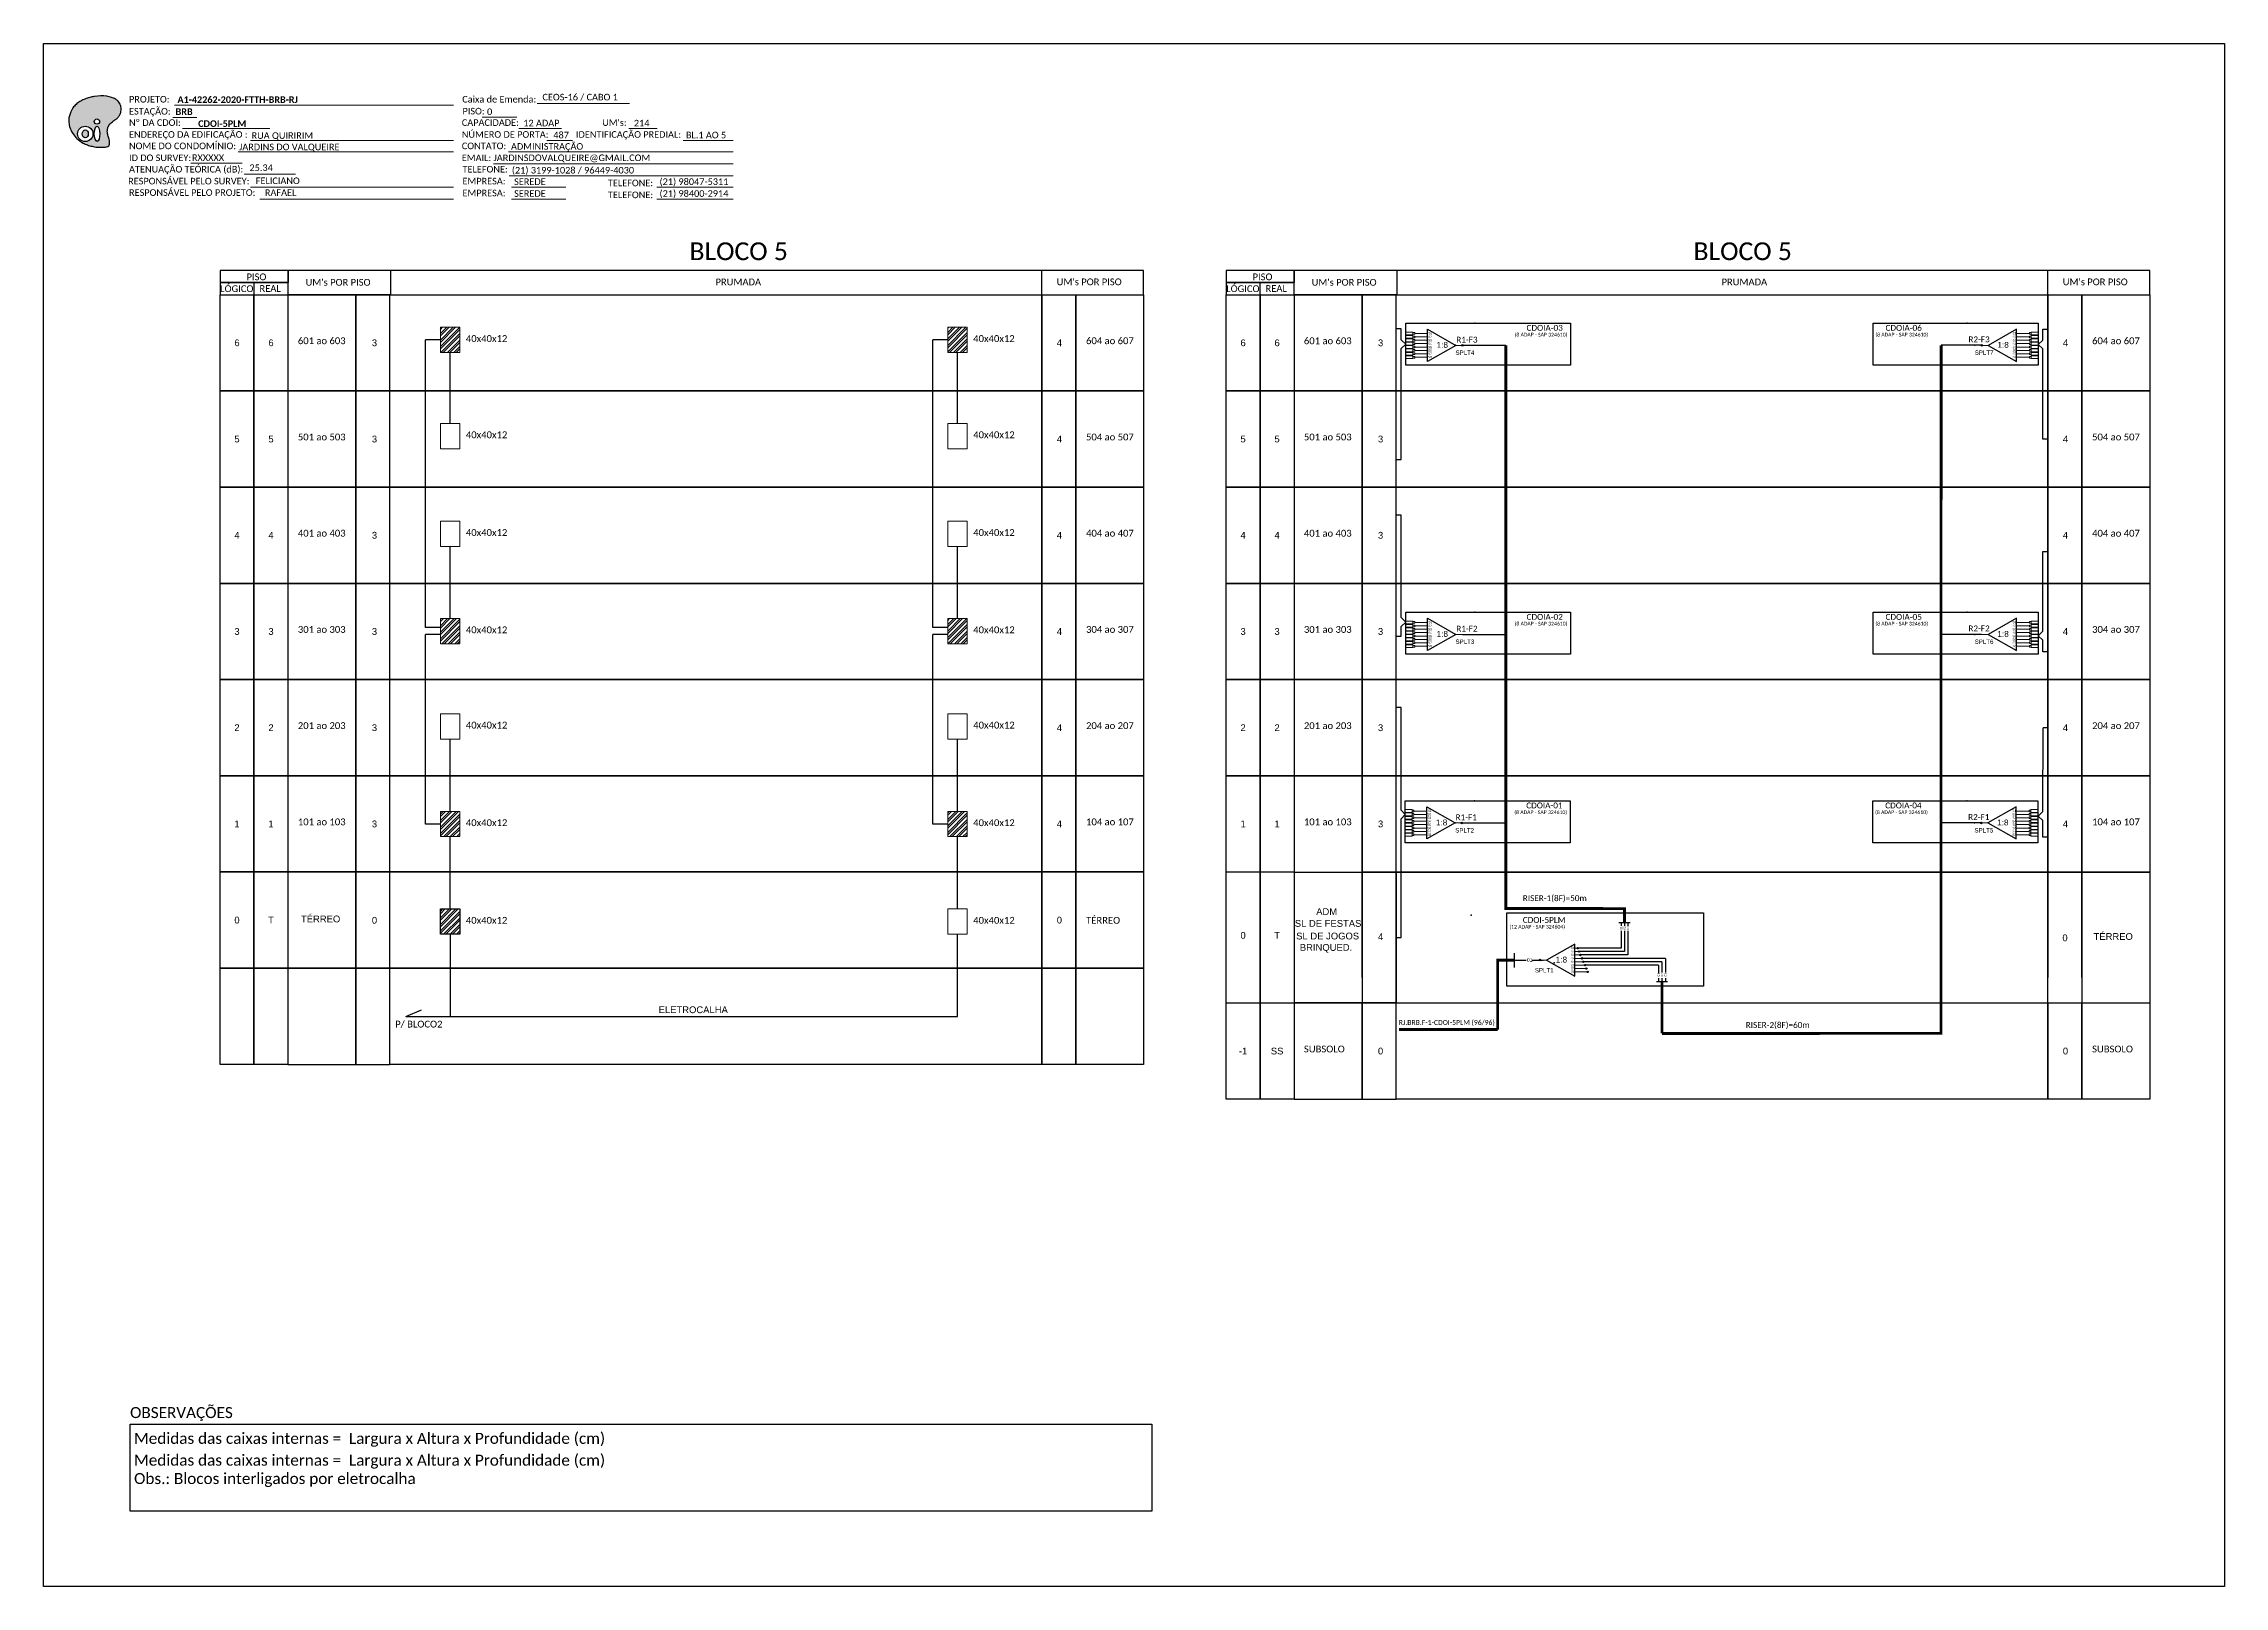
# Model space of a CAD drawing. Header units: inches. Extents: x 1064 to 5530, y 550 to 970.
# Drawn here: x 4936 to 5530, y 550 to 970 of the extents above; entities that cross this region are included whole.
import ezdxf
from ezdxf.enums import TextEntityAlignment as Align

# ---------------------------------------------------------------- set-up
doc = ezdxf.new("R2010")
doc.units = ezdxf.units.IN
doc.header["$MEASUREMENT"] = 0
doc.styles.add('ARIAL', font='arial.ttf')
doc.styles.add('WMF-Calibri0', font='calibri.ttf')
doc.styles.add('WMF-Calibri1', font='calibrib.ttf')
pattern_1 = [(45, (4273.5236, 535.308), (-0.8838835, 0.8838835), []), (45, (4273.5236, 535.933), (-0.8838835, 0.8838835), [])]

msp = doc.modelspace()

# ---------------------------------------------------------------- texts
at = {"color": 7}
for s, height, style, p in [('CEOS-16 / CABO 1', 1.7927, 'WMF-Calibri0', (5072.24, 954.9)), ('BRB', 1.793, 'WMF-Calibri1', (4972.31, 950.94)), ('A1-42262-2020-FTTH-BRB-RJ', 1.7927, 'WMF-Calibri1', (4972.83, 954.22)), ('0', 1.79, 'WMF-Calibri0', (5057.15, 950.93)), ('RUA QUIRIRIM', 1.7927, 'WMF-Calibri0', (4993.01, 944.44)), ('12 ADAP', 1.793, 'WMF-Calibri0', (5067.02, 947.84)), ('487', 1.793, 'WMF-Calibri0', (5075.21, 944.58)), ('214', 1.793, 'WMF-Calibri0', (5097.14, 947.82)), ('BL.1 AO 5', 1.793, 'WMF-Calibri0', (5111.31, 944.58)), ('RXXXXX', 1.793, 'WMF-Calibri0', (4976.76, 938.42)), ('JARDINS DO VALQUEIRE', 1.7927, 'WMF-Calibri0', (4989.6, 941.33)), ('ADMINISTRAÇÃO', 1.7927, 'WMF-Calibri0', (5063.67, 941.47)), ('25.34', 1.793, 'WMF-Calibri0', (4992.43, 935.68)), ('FELICIANO', 1.793, 'WMF-Calibri0', (4994.15, 932.12)), ('(21) 3199-1028 / 96449-4030', 1.7927, 'WMF-Calibri0', (5063.91, 935)), ('SEREDE', 1.793, 'WMF-Calibri0', (5064.52, 931.88)), ('(21) 98047-5311', 1.7927, 'WMF-Calibri0', (5104.13, 931.88)), ('RAFAEL', 1.793, 'WMF-Calibri0', (4996.64, 928.89)), ('SEREDE', 1.793, 'WMF-Calibri0', (5064.52, 928.65)), ('(21) 98400-2914', 1.7927, 'WMF-Calibri0', (5104.13, 928.65))]:
    msp.add_text(s, height=height, dxfattribs=dict(at, style=style)).set_placement(p)
at = {"color": 7, "lineweight": 0, "style": 'WMF-Calibri0'}
for s, height, p in [('PROJETO:', 1.793, (4959.63, 954.32)), ('ESTAÇÃO:', 1.793, (4959.63, 951.04)), ('Caixa de Emenda:', 1.7927, (5050.39, 954.32)), ('PISO:', 1.793, (5050.46, 951.08)), ('Nº DA CDOI:', 1.7927, (4959.63, 947.97)), ('ENDEREÇO DA EDIFICAÇÃO :', 1.7927, (4959.63, 944.73)), ('CAPACIDADE:', 1.7927, (5050.28, 947.97)), ('NÚMERO DE PORTA:', 1.7927, (5050.28, 944.73)), ('IDENTIFICAÇÃO PREDIAL:', 1.7927, (5081.36, 944.73)), ("UM's:", 1.793, (5088.52, 947.97)), ('NOME DO CONDOMÍNIO:', 1.7927, (4959.63, 941.62)), ('ID DO SURVEY:', 1.7927, (4959.63, 938.38)), ('CONTATO:', 1.793, (5050.28, 941.62)), ('EMAIL: JARDINSDOVALQUEIRE@GMAIL.COM', 1.7927, (5050.28, 938.38)), ('RESPONSÁVEL PELO SURVEY:', 1.7927, (4959.39, 932.03)), ('ATENUAÇÃO TEÓRICA (dB):', 1.7927, (4959.63, 935.27)), ('TELEFONE:', 1.793, (5050.46, 935.27)), ('EMPRESA:', 1.793, (5050.46, 932.03)), ('TELEFONE:', 1.793, (5090.06, 931.53)), ('RESPONSÁVEL PELO PROJETO:', 1.7927, (4959.63, 928.92)), ('EMPRESA:', 1.793, (5050.46, 928.8)), ('TELEFONE:', 1.793, (5090.06, 928.29))]:
    msp.add_text(s, height=height, dxfattribs=at).set_placement(p)
at = {"color": 7, "style": 'WMF-Calibri1'}
msp.add_text('CDOI-5PLM  ', height=1.7927, dxfattribs=at).set_placement((4985.65, 947.68), align=Align.CENTER)
for s, height, style, p in [('BLOCO 5', 4.839, 'WMF-Calibri0', (5112.28, 911.41)), ('BLOCO 5', 4.839, 'WMF-Calibri0', (5385.75, 911.41)), ('40x40x12', 1.854, 'WMF-Calibri0', (5051.38, 889.13)), ('40x40x12', 1.854, 'WMF-Calibri0', (5189.58, 889.13)), ('601 ao 603', 1.854, 'WMF-Calibri0', (5005.62, 888.54)), ('604 ao 607', 1.854, 'WMF-Calibri0', (5220.31, 888.54)), ('601 ao 603', 1.854, 'WMF-Calibri0', (5279.65, 888.53)), ('604 ao 607', 1.854, 'WMF-Calibri0', (5494.34, 888.53)), ('501 ao 503', 1.854, 'WMF-Calibri0', (5005.62, 862.34)), ('40x40x12', 1.854, 'WMF-Calibri0', (5051.38, 862.94)), ('40x40x12', 1.854, 'WMF-Calibri0', (5189.58, 862.94)), ('504 ao 507', 1.854, 'WMF-Calibri0', (5220.31, 862.34)), ('501 ao 503', 1.854, 'WMF-Calibri0', (5279.65, 862.34)), ('504 ao 507', 1.854, 'WMF-Calibri0', (5494.34, 862.34)), ('401 ao 403', 1.854, 'WMF-Calibri0', (5005.62, 836.15)), ('40x40x12', 1.854, 'WMF-Calibri0', (5051.38, 836.33)), ('40x40x12', 1.854, 'WMF-Calibri0', (5189.58, 836.33)), ('404 ao 407', 1.854, 'WMF-Calibri0', (5220.31, 836.15)), ('401 ao 403', 1.854, 'WMF-Calibri0', (5279.65, 836.14)), ('404 ao 407', 1.854, 'WMF-Calibri0', (5494.34, 836.14)), ('301 ao 303', 1.854, 'WMF-Calibri0', (5005.62, 809.95)), ('40x40x12', 1.854, 'WMF-Calibri0', (5051.38, 809.84)), ('40x40x12', 1.854, 'WMF-Calibri0', (5189.58, 809.84)), ('304 ao 307', 1.854, 'WMF-Calibri0', (5220.31, 809.95)), ('301 ao 303', 1.854, 'WMF-Calibri0', (5279.65, 809.95)), ('304 ao 307', 1.854, 'WMF-Calibri0', (5494.34, 809.95)), ('201 ao 203', 1.854, 'WMF-Calibri0', (5005.62, 783.76)), ('40x40x12', 1.854, 'WMF-Calibri0', (5051.38, 783.9)), ('40x40x12', 1.854, 'WMF-Calibri0', (5189.58, 783.9)), ('204 ao 207', 1.854, 'WMF-Calibri0', (5220.31, 783.76)), ('201 ao 203', 1.854, 'WMF-Calibri0', (5279.65, 783.75)), ('204 ao 207', 1.854, 'WMF-Calibri0', (5494.34, 783.75)), ('101 ao 103', 1.854, 'WMF-Calibri0', (5005.62, 757.56)), ('40x40x12', 1.854, 'WMF-Calibri0', (5051.38, 757.33)), ('40x40x12', 1.854, 'WMF-Calibri0', (5189.58, 757.33)), ('104 ao 107', 1.854, 'WMF-Calibri0', (5220.31, 757.56)), ('101 ao 103', 1.854, 'WMF-Calibri0', (5279.65, 757.56)), ('104 ao 107', 1.854, 'WMF-Calibri0', (5494.34, 757.56)), ('40x40x12', 1.854, 'WMF-Calibri0', (5051.38, 730.76)), ('40x40x12', 1.854, 'WMF-Calibri0', (5189.58, 730.76)), ('TÉRREO', 1.854, 'WMF-Calibri0', (5220.31, 730.76)), ('SL DE FESTAS', 1.84, 'ARIAL', (5277.16, 729.92)), ('SL DE JOGOS', 1.84, 'ARIAL', (5277.55, 726.48)), ('BRINQUED.', 1.84, 'ARIAL', (5278.53, 723.38)), ('SUBSOLO', 1.854, 'WMF-Calibri0', (5279.65, 695.72)), ('SUBSOLO', 1.854, 'WMF-Calibri0', (5494.34, 695.72)), ('OBSERVAÇÕES', 3, 'WMF-Calibri0', (4959.91, 596.17))]:
    msp.add_text(s, height=height, dxfattribs=dict(style=style)).set_placement(p)
at = {"color": 5, "style": 'WMF-Calibri0'}
for s, p in [('R1-F3', (5321.16, 888.96)), ('R1-F2', (5321.16, 810.28)), ('R1-F1', (5320.96, 758.94)), ('RISER-1(8F)=50m', (5339.28, 736.91))]:
    msp.add_text(s, height=1.6, dxfattribs=at).set_placement(p)
at = {"color": 6, "style": 'WMF-Calibri0'}
for s, p in [('R2-F3', (5460.65, 889.04)), ('R2-F2', (5460.65, 810.35)), ('R2-F1', (5460.57, 759.01)), ('RISER-2(8F)=60m', (5399.99, 702.39))]:
    msp.add_text(s, height=1.6, dxfattribs=at).set_placement(p)
at = {"style": 'ARIAL'}
for s, p in [('01', (5366.06, 729.59)), ('02', (5367, 729.59)), ('03', (5367.93, 729.59)), ('01', (5376.25, 716.87)), ('02', (5377.19, 716.87)), ('03', (5378.11, 716.87))]:
    msp.add_text(s, height=0.6, rotation=90, dxfattribs=at).set_placement(p, align=Align.MIDDLE_CENTER)
msp.add_text('01', height=1, dxfattribs=at).set_placement((5341.15, 720.87), align=Align.MIDDLE_CENTER)
at = {"color": 1}
for s, height, style, p in [('1:8', 1.6, 'ARIAL', (5348.23, 720.19)), ('S1', 0.6, 'ARIAL', (5352.37, 723.88)), ('S2', 0.6, 'ARIAL', (5352.37, 722.93)), ('S3', 0.6, 'ARIAL', (5352.37, 721.96)), ('S4', 0.6, 'ARIAL', (5352.37, 721.02)), ('S5', 0.6, 'ARIAL', (5352.37, 720.05)), ('S6', 0.6, 'ARIAL', (5352.37, 719.15)), ('S7', 0.6, 'ARIAL', (5352.37, 718.28)), ('S8', 0.6, 'ARIAL', (5352.37, 717.38)), ('RJ.BRB.F-1-CDOI-5PLM (96/96)', 1.344, 'WMF-Calibri0', (5305.47, 703.2))]:
    msp.add_text(s, height=height, dxfattribs=dict(at, style=style)).set_placement(p)
at = {"color": 3, "style": 'WMF-Calibri0'}
msp.add_text('P/ BLOCO2', height=1.854, dxfattribs=at).set_placement((5032.12, 702.5))
at = {"char_height": 3, "width": 277.1819, "attachment_point": 1, "style": 'WMF-Calibri0'}
for s, insert in [('Medidas das caixas internas =  Largura x Altura x Profundidade (cm)', (4961, 592.15)), ('Medidas das caixas internas =  Largura x Altura x Profundidade (cm)\\PObs.: Blocos interligados por eletrocalha', (4961, 586.21))]:
    msp.add_mtext(s, dxfattribs=dict(at, insert=insert))
at = {"style": 'ARIAL', "flags": 12}
for tag, p in [('6', (4989.04, 888.91)), ('6', (4998.3, 888.91)), ('3', (5026.49, 888.91)), ('4', (5213.06, 888.91)), ('6', (5263.08, 888.9)), ('6', (5272.34, 888.9)), ('3', (5300.53, 888.9)), ('4', (5487.1, 888.9)), ('5', (4989.04, 862.71)), ('5', (4998.3, 862.71)), ('3', (5026.49, 862.71)), ('4', (5213.06, 862.71)), ('5', (5263.08, 862.71)), ('5', (5272.34, 862.71)), ('3', (5300.53, 862.71)), ('4', (5487.1, 862.71)), ('4', (4989.04, 836.52)), ('4', (4998.3, 836.52)), ('3', (5026.49, 836.52)), ('4', (5213.05, 836.52)), ('4', (5263.08, 836.51)), ('4', (5272.34, 836.51)), ('3', (5300.53, 836.51)), ('4', (5487.08, 836.51)), ('3', (4989.04, 810.32)), ('3', (4998.3, 810.32)), ('3', (5026.49, 810.32)), ('4', (5213.05, 810.32)), ('3', (5263.08, 810.32)), ('3', (5272.34, 810.32)), ('3', (5300.53, 810.32)), ('4', (5487.08, 810.32)), ('2', (4989.04, 784.13)), ('2', (4998.3, 784.13)), ('3', (5026.49, 784.13)), ('4', (5213.05, 784.13)), ('2', (5263.08, 784.12)), ('2', (5272.34, 784.12)), ('3', (5300.53, 784.12)), ('4', (5487.08, 784.12)), ('1', (4989.04, 757.93)), ('1', (4998.3, 757.93)), ('3', (5026.49, 757.93)), ('4', (5213.05, 757.93)), ('1', (5263.08, 757.93)), ('1', (5272.34, 757.93)), ('3', (5300.53, 757.93)), ('4', (5487.08, 757.93)), ('0', (4989.04, 731.74)), ('T', (4998.3, 731.74)), ('TÉRREO', (5011.82, 732.06)), ('0', (5026.49, 731.7)), ('0', (5213.05, 731.74)), ('ADM', (5285.85, 734.05)), ('0', (5263.08, 727.59)), ('T', (5272.34, 727.59)), ('4', (5300.53, 727.22)), ('0', (5486.96, 726.91)), ('TÉRREO', (5500.08, 727.28)), ('ELETROCALHA', (5113.31, 707.33)), ('-1', (5263.08, 696.09)), ('SS', (5272.34, 696.09)), ('0', (5300.53, 696.09)), ('0', (5487.08, 696.09))]:
    msp.add_attdef(tag, text='XX', height=1.84, dxfattribs=at).set_placement(p, align=Align.MIDDLE_CENTER)

# ---------------------------------------------------------------- blocks, each defined once
blk = doc.blocks.new('SPLT_1-8_SC-APC')
at = {"color": 1}
blk.add_lwpolyline([(-7.37, -2.1), (-17.04, -7.55), (-7.37, -13), (-7.37, -2.1)], dxfattribs=at)
at = {"color": 3, "lineweight": 0}
for points in [[(-2.99, -3.51), (-7.37, -3.51)], [(-7.37, -4.66), (-2.99, -4.66)], [(-7.37, -5.82), (-2.99, -5.82)], [(-7.37, -6.97), (-2.99, -6.97)], [(-2.41, -3.02), (-2.41, -4)], [(-2.41, -3.02), (0, -3.02)], [(-2.41, -4), (0, -4)], [(-2.41, -4.17), (-2.41, -5.16)], [(-2.41, -4.17), (0, -4.17)], [(-2.41, -5.16), (0, -5.16)], [(-2.41, -5.32), (-2.41, -6.31)], [(-2.41, -5.32), (0, -5.32)], [(-2.41, -6.31), (0, -6.31)], [(-2.41, -6.48), (-2.41, -7.46)], [(-2.41, -6.48), (0, -6.48)], [(-7.37, -8.12), (-2.99, -8.12)], [(-7.37, -9.28), (-2.99, -9.28)], [(-7.37, -10.43), (-2.99, -10.43)], [(-7.37, -11.58), (-2.99, -11.58)], [(-2.41, -7.46), (0, -7.46)], [(-2.41, -7.63), (-2.41, -8.62)], [(-2.41, -7.63), (0, -7.63)], [(-2.41, -8.62), (0, -8.62)], [(-2.41, -8.78), (-2.41, -9.77)], [(-2.41, -8.78), (0, -8.78)], [(-2.41, -9.77), (0, -9.77)], [(-2.41, -9.94), (-2.41, -10.92)], [(-2.41, -9.94), (0, -9.94)], [(-2.41, -10.92), (0, -10.92)], [(-2.41, -11.09), (-2.41, -12.08)], [(-2.41, -11.09), (0, -11.09)], [(-2.41, -12.08), (0, -12.08)]]:
    blk.add_lwpolyline(points, dxfattribs=at)
for points in [[(-2.99, -3.22), (-2.41, -3.22), (-2.41, -3.8), (-2.99, -3.8)], [(-2.99, -4.38), (-2.41, -4.38), (-2.41, -4.95), (-2.99, -4.95)], [(-2.99, -5.53), (-2.41, -5.53), (-2.41, -6.1), (-2.99, -6.1)], [(-2.99, -6.68), (-2.41, -6.68), (-2.41, -7.26), (-2.99, -7.26)], [(-2.99, -7.84), (-2.41, -7.84), (-2.41, -8.41), (-2.99, -8.41)], [(-2.99, -8.99), (-2.41, -8.99), (-2.41, -9.56), (-2.99, -9.56)], [(-2.99, -10.14), (-2.41, -10.14), (-2.41, -10.72), (-2.99, -10.72)], [(-2.99, -11.3), (-2.41, -11.3), (-2.41, -11.87), (-2.99, -11.87)]]:
    blk.add_lwpolyline(points, close=True, dxfattribs=at)
at = {"color": 1, "lineweight": 0}
blk.add_lwpolyline([(-17.04, -7.55), (-19.26, -7.55)], dxfattribs=at)
at = {"color": 1, "style": 'ARIAL'}
for s, height, p in [('1:8', 2, (-13.91, -8.4)), ('S1', 0.75, (-8.74, -3.78)), ('S2', 0.75, (-8.74, -4.97)), ('S3', 0.75, (-8.74, -6.18)), ('S4', 0.75, (-8.74, -7.36)), ('S5', 0.75, (-8.74, -8.57)), ('S6', 0.75, (-8.74, -9.69)), ('S7', 0.75, (-8.74, -10.78)), ('S8', 0.75, (-8.74, -11.9))]:
    blk.add_text(s, height=height, dxfattribs=at).set_placement(p)
blk = doc.blocks.new('SPLITTER_')
blk.add_point((0, 0))
at = {"style": 'ARIAL', "flags": 4}
blk.add_attdef('SPLT', (0, -3.26), '', height=1.5, dxfattribs=at)
blk = doc.blocks.new('A$C415C251F')
at = {"color": 3}
blk.add_point((0, 0), dxfattribs=at)
blk = doc.blocks.new('LEG_CDOIA8_C-SPLT_DIR')
at = {"color": 3}
blk.add_blockref('A$C415C251F', (0, 0), dxfattribs=at)
at = {"color": 1, "style": 'WMF-Calibri0', "flags": 4}
blk.add_attdef('CDO', (-26.84, -2.61), '', height=2, dxfattribs=at)
blk.add_attdef('MODELO', text='', height=1.5, dxfattribs=at).set_placement((-22.23, -4.54), align=Align.CENTER)
at = {"style": 'ARIAL', "flags": 4}
blk.add_attdef('SPLITAGEM', text='', height=1.5, dxfattribs=at).set_placement((-18.36, -12.59), align=Align.CENTER)
blk = doc.blocks.new('SPLT_1-8_SC-APC_ESQ')
at = {"color": 3, "lineweight": 0}
for points in [[(2.41, -3.02), (0, -3.02)], [(2.41, -4), (0, -4)], [(2.41, -4.17), (0, -4.17)], [(2.41, -5.16), (0, -5.16)], [(2.41, -5.32), (0, -5.32)], [(2.41, -6.31), (0, -6.31)], [(2.41, -6.48), (0, -6.48)], [(2.41, -3.02), (2.41, -4)], [(2.41, -4.17), (2.41, -5.16)], [(2.41, -5.32), (2.41, -6.31)], [(2.41, -6.48), (2.41, -7.46)], [(2.99, -3.51), (7.37, -3.51)], [(7.37, -4.66), (2.99, -4.66)], [(7.37, -5.82), (2.99, -5.82)], [(7.37, -6.97), (2.99, -6.97)], [(2.41, -7.46), (0, -7.46)], [(2.41, -7.63), (0, -7.63)], [(2.41, -8.62), (0, -8.62)], [(2.41, -8.78), (0, -8.78)], [(2.41, -9.77), (0, -9.77)], [(2.41, -9.94), (0, -9.94)], [(2.41, -10.92), (0, -10.92)], [(2.41, -11.09), (0, -11.09)], [(2.41, -12.08), (0, -12.08)], [(2.41, -7.63), (2.41, -8.62)], [(2.41, -8.78), (2.41, -9.77)], [(2.41, -9.94), (2.41, -10.92)], [(2.41, -11.09), (2.41, -12.08)], [(7.37, -8.12), (2.99, -8.12)], [(7.37, -9.28), (2.99, -9.28)], [(7.37, -10.43), (2.99, -10.43)], [(7.37, -11.58), (2.99, -11.58)]]:
    blk.add_lwpolyline(points, dxfattribs=at)
for points in [[(2.99, -3.22), (2.41, -3.22), (2.41, -3.8), (2.99, -3.8)], [(2.99, -4.38), (2.41, -4.38), (2.41, -4.95), (2.99, -4.95)], [(2.99, -5.53), (2.41, -5.53), (2.41, -6.1), (2.99, -6.1)], [(2.99, -6.68), (2.41, -6.68), (2.41, -7.26), (2.99, -7.26)], [(2.99, -7.84), (2.41, -7.84), (2.41, -8.41), (2.99, -8.41)], [(2.99, -8.99), (2.41, -8.99), (2.41, -9.56), (2.99, -9.56)], [(2.99, -10.14), (2.41, -10.14), (2.41, -10.72), (2.99, -10.72)], [(2.99, -11.3), (2.41, -11.3), (2.41, -11.87), (2.99, -11.87)]]:
    blk.add_lwpolyline(points, close=True, dxfattribs=at)
at = {"color": 1}
blk.add_lwpolyline([(7.37, -2.1), (17.04, -7.55), (7.37, -13), (7.37, -2.1)], dxfattribs=at)
at = {"color": 1, "lineweight": 0}
blk.add_lwpolyline([(17.04, -7.55), (19.26, -7.55)], dxfattribs=at)
at = {"color": 1, "style": 'ARIAL'}
for s, height, p in [('S3', 0.75, (7.55, -6.18)), ('S4', 0.75, (7.55, -7.36)), ('S2', 0.75, (7.56, -4.97)), ('S1', 0.75, (7.7, -3.78)), ('1:8', 2, (10.45, -8.4)), ('S5', 0.75, (7.55, -8.57)), ('S6', 0.75, (7.55, -9.69)), ('S7', 0.75, (7.55, -10.78)), ('S8', 0.75, (7.55, -11.9))]:
    blk.add_text(s, height=height, dxfattribs=at).set_placement(p)
blk = doc.blocks.new('LEG_CDOIA8_C-SPLT_ESQ')
at = {"color": 3, "extrusion": (0, 0, -1), "xscale": -1, "zscale": -1}
blk.add_blockref('A$C415C251F', (0, 0), dxfattribs=at)
at = {"color": 1, "style": 'WMF-Calibri0', "flags": 4}
blk.add_attdef('MODELO', text='', height=1.5, dxfattribs=at).set_placement((22.54, -4.54), align=Align.CENTER)
blk.add_attdef('CDO', (21.44, -2.61), '', height=2, dxfattribs=at)
at = {"style": 'ARIAL', "flags": 4}
blk.add_attdef('SPLITAGEM', text='', height=1.5, dxfattribs=at).set_placement((18.61, -12.59), align=Align.CENTER)
blk = doc.blocks.new('A$C64B91533')
at = {"color": 0}
for points in [[(0, 4.11), (23.15, 4.11), (23.15, 8.22), (0, 8.22)], [(0, 0), (23.15, 0), (23.15, 4.11), (0, 4.11)]]:
    blk.add_lwpolyline(points, close=True, dxfattribs=at)
for points in [[(23.15, 0), (314.47, 0), (314.47, 8.22), (23.15, 8.22), (23.15, 8.22), (23.15, 4.11)], [(58.2, 0), (58.2, 8.22)], [(279.76, 0), (279.76, 8.22)], [(11.57, 0), (11.57, 4.11)]]:
    blk.add_lwpolyline(points)
at = {"color": 0, "style": 'WMF-Calibri0'}
for s, p in [('  LÓGICO', (-1.58, 0.89)), ('     PISO', (4.96, 4.92)), ('    REAL', (10.18, 0.95)), ("UM's POR PISO", (29.11, 3.06)), ('PRUMADA', (168.7, 3.18)), ("UM's POR PISO", (284.86, 3.21))]:
    blk.add_text(s, height=2.3, dxfattribs=at).set_placement(p)
blk = doc.blocks.new('OI')
h = blk.add_hatch(color=40)
edge = h.paths.add_edge_path()
edge.add_spline(control_points=[(4.35, -0.67), (3.92, -0.99), (3.26, -1.5), (2.81, -2.59), (2.9, -3.5), (3.06, -4.27), (3.31, -4.85), (3.37, -5.39), (3.4, -5.88), (3.2, -6.4), (2.54, -6.61), (1.65, -6.63), (0.55, -6.67), (-0.56, -6.42), (-1.61, -6.14), (-2.77, -5.61), (-3.92, -4.77), (-4.89, -3.7), (-5.34, -2.65), (-5.6, -1.94), (-5.85, -0.96), (-5.71, 0.47), (-5.1, 2.02), (-4.14, 3.02), (-3.3, 3.61), (-2.37, 4.16), (-1.36, 4.44), (-0.56, 4.7), (0.79, 4.85), (2.24, 4.97), (3.79, 4.57), (4.67, 4.21), (5.44, 3.65), (5.76, 2.99), (6.03, 2.21), (6.01, 1.46), (5.72, 0.64), (5.31, 0.08), (4.88, -0.38), (4.51, -0.55), (4.35, -0.67)], knot_values=[0, 0, 0, 0, 1.60434, 2.417191, 3.427595, 4.282808, 4.776746, 5.304182, 5.888771, 6.258406, 6.858137, 7.79129, 8.986195, 10.124242, 11.187857, 12.242908, 13.953784, 15.414161, 16.515391, 17.349188, 17.675853, 19.552021, 21.515531, 22.568638, 23.63245, 24.621084, 25.782718, 26.745347, 27.142653, 29.870543, 31.004649, 31.921532, 32.709589, 33.801391, 34.042471, 35.192333, 35.971461, 36.628871, 37.254359, 37.836911, 37.836911, 37.836911, 37.836911], degree=3, periodic=0)
h.paths.add_polyline_path([(1.13, -0.87, -1), (-0.04, -0.87, -1)], flags=16)
edge = h.paths.add_edge_path(flags=16)
edge.add_ellipse((0.56, -3.59), major_axis=(-0.02, 1.71), ratio=0.361305, start_angle=0, end_angle=360)
h.paths.add_polyline_path([(-0.36, -3.62, -1), (-3.8, -3.62, -1)], flags=16)
edge = h.paths.add_edge_path(flags=0)
edge.add_ellipse((-2.08, -3.62), major_axis=(0, 0.885), ratio=0.758294, start_angle=0, end_angle=360)
at = {"color": 40}
for centre, radius in [((-2.08, -3.62), 1.72), ((0.54, -0.87), 0.587)]:
    blk.add_circle(centre, radius, dxfattribs=at)
blk.add_ellipse((-2.08, -3.62), major_axis=(0, 0.885), ratio=0.758294, start_param=-3.141592653589792, end_param=3.141592653589792, dxfattribs=at)
blk.add_ellipse((0.56, -3.59), major_axis=(-0.02, 1.71), ratio=0.361305, dxfattribs=at)
at = {"color": 40, "start_tangent": (-0.800898, -0.598801), "end_tangent": (-0.800898, -0.598801)}
blk.add_spline([(4.35, -0.67), (3.2, -1.78), (2.9, -2.54), (2.92, -3.55), (3.12, -4.38), (3.28, -4.85), (3.37, -5.37), (3.35, -5.95), (3.2, -6.29), (2.66, -6.55), (1.73, -6.63), (0.54, -6.62), (-0.58, -6.41), (-1.6, -6.11), (-2.56, -5.67), (-3.95, -4.67), (-4.89, -3.56), (-5.37, -2.56), (-5.64, -1.78), (-5.72, -1.46), (-5.63, 0.42), (-4.84, 2.22), (-4.13, 2.99), (-3.27, 3.62), (-2.4, 4.09), (-1.3, 4.47), (-0.37, 4.72), (0.02, 4.77), (2.75, 4.8), (3.85, 4.53), (4.69, 4.16), (5.31, 3.68), (5.85, 2.73), (5.93, 2.5), (5.94, 1.35), (5.67, 0.62), (5.29, 0.08), (4.84, -0.36), (4.35, -0.67)], degree=3, dxfattribs=at)

# ---------------------------------------------------------------- hatches: boundary and pattern name
h = msp.add_hatch()
h.set_pattern_fill('STEEL', color=1, scale=10, style=0)
h.set_pattern_definition(pattern_1)
h.paths.add_polyline_path([(5182.64, 761.35), (5187.94, 761.35), (5187.94, 754.46), (5182.64, 754.46)])
h.paths.add_polyline_path([(5182.64, 813.83), (5187.94, 813.83), (5187.94, 806.94), (5182.64, 806.94)])
h.paths.add_polyline_path([(5182.64, 893.15), (5187.94, 893.15), (5187.94, 886.26), (5182.64, 886.26)])
h.paths.add_polyline_path([(5044.44, 893.15), (5049.73, 893.15), (5049.73, 886.26), (5044.44, 886.26)])
h.paths.add_polyline_path([(5044.44, 813.83), (5049.73, 813.83), (5049.73, 806.94), (5044.44, 806.94)])
h.paths.add_polyline_path([(5044.44, 761.35), (5049.73, 761.35), (5049.73, 754.46), (5044.44, 754.46)])
h = msp.add_hatch(color=3)
h.dxf.hatch_style = 1
edge = h.paths.add_edge_path()
edge.add_arc((5322.84, 888.23), 0.205, 0, 360)
h = msp.add_hatch(color=3)
h.dxf.hatch_style = 1
edge = h.paths.add_edge_path()
edge.add_arc((5464.26, 888.23), 0.205, 0, 360)
h = msp.add_hatch(color=3)
h.dxf.hatch_style = 1
edge = h.paths.add_edge_path()
edge.add_arc((5322.64, 758.2), 0.205, 0, 360)
h = msp.add_hatch(color=3)
h.dxf.hatch_style = 1
edge = h.paths.add_edge_path()
edge.add_arc((5464.18, 758.2), 0.205, 0, 360)
h = msp.add_hatch()
h.set_pattern_fill('STEEL', color=1, scale=10, style=0)
h.set_pattern_definition(pattern_1)
h.paths.add_polyline_path([(5044.44, 734.78), (5049.73, 734.78), (5049.73, 727.89), (5044.44, 727.89)])
h = msp.add_hatch(color=3)
h.dxf.hatch_style = 1
edge = h.paths.add_edge_path()
edge.add_arc((5343.95, 720.87), 0.205, 0, 360)
h = msp.add_hatch(color=3)
h.dxf.hatch_style = 1
edge = h.paths.add_edge_path()
edge.add_arc((5354.17, 724.1), 0.193, 0, 360)
h = msp.add_hatch(color=3)
h.dxf.hatch_style = 1
edge = h.paths.add_edge_path()
edge.add_arc((5354.57, 723.17), 0.193, 0, 360)
h = msp.add_hatch(color=3)
h.dxf.hatch_style = 1
edge = h.paths.add_edge_path()
edge.add_arc((5354.97, 722.25), 0.193, 0, 360)
h = msp.add_hatch(color=3)
h.dxf.hatch_style = 1
edge = h.paths.add_edge_path()
edge.add_arc((5355.37, 721.33), 0.193, 0, 360)
h = msp.add_hatch(color=3)
h.dxf.hatch_style = 1
edge = h.paths.add_edge_path()
edge.add_arc((5355.77, 720.41), 0.193, 0, 360)
h = msp.add_hatch(color=3)
h.dxf.hatch_style = 1
edge = h.paths.add_edge_path()
edge.add_arc((5356.17, 719.48), 0.193, 0, 360)
h = msp.add_hatch(color=3)
h.dxf.hatch_style = 1
edge = h.paths.add_edge_path()
edge.add_arc((5356.57, 718.56), 0.193, 0, 360)
h = msp.add_hatch(color=3)
h.dxf.hatch_style = 1
edge = h.paths.add_edge_path()
edge.add_arc((5356.97, 717.64), 0.193, 0, 360)

# ---------------------------------------------------------------- linework, layer by layer
for p, q in [((5258.45, 718.63), (5258.45, 744.83)), ((5267.71, 718.63), (5267.71, 744.83)), ((5267.71, 744.83), (5267.71, 718.63)), ((5276.96, 744.83), (5276.96, 718.63)), ((5276.96, 744.83), (5276.96, 718.63)), ((5295.48, 718.63), (5295.48, 744.83)), ((5304.74, 744.83), (5295.48, 744.83)), ((5295.48, 744.83), (5295.48, 718.63)), ((5304.74, 744.83), (5482.25, 744.83)), ((5304.74, 718.63), (5304.74, 744.83)), ((5304.74, 718.63), (5304.74, 744.83)), ((5482.25, 744.83), (5482.25, 718.63)), ((5482.25, 744.83), (5491.51, 744.83)), ((5482.25, 718.63), (5482.25, 744.83)), ((5491.51, 744.83), (5510.03, 744.83)), ((5491.51, 718.63), (5491.51, 744.83)), ((5491.51, 744.83), (5491.51, 718.63)), ((5510.03, 744.83), (5510.03, 718.63)), ((5258.45, 709.19), (5258.45, 742.3)), ((5267.71, 709.19), (5267.71, 742.3)), ((5267.71, 742.3), (5267.71, 709.19)), ((5276.96, 742.3), (5276.96, 709.18)), ((5276.96, 742.3), (5276.96, 716.11)), ((5295.48, 716.11), (5295.48, 742.3)), ((5295.48, 742.3), (5295.48, 709.18)), ((5304.74, 716.11), (5304.74, 742.3)), ((5304.74, 709.18), (5304.74, 742.3)), ((5482.25, 742.3), (5482.25, 716.11)), ((5482.25, 709.14), (5482.25, 742.3)), ((5482.25, 740.39), (5482.25, 740.39)), ((5491.51, 716.11), (5491.51, 742.3)), ((5491.51, 742.3), (5491.51, 709.13)), ((5510.03, 742.3), (5510.03, 709.13)), ((5276.96, 725.35), (5276.96, 725.35)), ((5295.48, 725.35), (5295.48, 725.35)), ((5491.51, 725.04), (5491.51, 725.04)), ((5304.74, 716.11), (5304.74, 716.11))]:
    msp.add_line(p, q)
at = {"color": 6}
for p, q in [((5378.1, 721.33), (5355.56, 721.33)), ((5377.17, 720.41), (5355.96, 720.41)), ((5376.25, 719.48), (5356.36, 719.48)), ((5376.25, 719.48), (5376.25, 717.33)), ((5377.17, 720.41), (5377.17, 717.44)), ((5378.1, 721.33), (5378.1, 717.45))]:
    msp.add_line(p, q, dxfattribs=at)
for points in [[(4936.37, 970.36), (5530.37, 970.36), (5530.37, 550.36), (4936.37, 550.36)], [(4984.42, 902.01), (4993.67, 902.01), (4993.67, 875.81), (4984.42, 875.81)], [(4993.67, 902.01), (5002.93, 902.01), (5002.93, 875.81), (4993.67, 875.81)], [(5021.45, 902.01), (5002.93, 902.01), (5002.93, 875.81), (5021.45, 875.81)], [(5030.71, 902.01), (5021.45, 902.01), (5021.45, 875.81), (5030.71, 875.81)], [(5030.71, 902.01), (5208.22, 902.01), (5208.22, 875.81), (5030.71, 875.81)], [(5208.22, 902.01), (5217.48, 902.01), (5217.48, 875.81), (5208.22, 875.81)], [(5217.48, 902.01), (5235.99, 902.01), (5235.99, 875.81), (5217.48, 875.81)], [(5258.45, 902.01), (5267.71, 902.01), (5267.71, 875.81), (5258.45, 875.81)], [(5267.71, 902.01), (5276.97, 902.01), (5276.97, 875.81), (5267.71, 875.81)], [(5295.48, 902.01), (5276.97, 902.01), (5276.97, 875.81), (5295.48, 875.81)], [(5304.74, 902.01), (5295.48, 902.01), (5295.48, 875.81), (5304.74, 875.81)], [(5304.74, 902.01), (5482.26, 902.01), (5482.26, 875.81), (5304.74, 875.81)], [(5482.26, 902.01), (5491.51, 902.01), (5491.51, 875.81), (5482.26, 875.81)], [(5491.51, 902.01), (5510.03, 902.01), (5510.03, 875.81), (5491.51, 875.81)], [(4984.42, 875.81), (4993.67, 875.81), (4993.67, 849.62), (4984.42, 849.62)], [(4993.67, 875.81), (5002.93, 875.81), (5002.93, 849.62), (4993.67, 849.62)], [(5021.45, 875.81), (5002.93, 875.81), (5002.93, 849.62), (5021.45, 849.62)], [(5030.71, 875.81), (5021.45, 875.81), (5021.45, 849.62), (5030.71, 849.62)], [(5030.71, 875.81), (5208.22, 875.81), (5208.22, 849.62), (5030.71, 849.62)], [(5208.22, 875.81), (5217.48, 875.81), (5217.48, 849.62), (5208.22, 849.62)], [(5217.48, 875.81), (5235.99, 875.81), (5235.99, 849.62), (5217.48, 849.62)], [(5258.45, 875.81), (5267.71, 875.81), (5267.71, 849.62), (5258.45, 849.62)], [(5267.71, 875.81), (5276.97, 875.81), (5276.97, 849.62), (5267.71, 849.62)], [(5295.48, 875.81), (5276.97, 875.81), (5276.97, 849.62), (5295.48, 849.62)], [(5304.74, 875.81), (5295.48, 875.81), (5295.48, 849.62), (5304.74, 849.62)], [(5304.74, 875.81), (5482.26, 875.81), (5482.26, 849.62), (5304.74, 849.62)], [(5482.26, 875.81), (5491.51, 875.81), (5491.51, 849.62), (5482.26, 849.62)], [(5491.51, 875.81), (5510.03, 875.81), (5510.03, 849.62), (5491.51, 849.62)], [(4984.42, 849.62), (4993.67, 849.62), (4993.67, 823.42), (4984.42, 823.42)], [(4993.67, 849.62), (5002.93, 849.62), (5002.93, 823.42), (4993.67, 823.42)], [(5021.45, 849.62), (5002.93, 849.62), (5002.93, 823.42), (5021.45, 823.42)], [(5030.71, 849.62), (5021.45, 849.62), (5021.45, 823.42), (5030.71, 823.42)], [(5030.71, 849.62), (5208.22, 849.62), (5208.22, 823.42), (5030.71, 823.42)], [(5208.22, 849.62), (5217.48, 849.62), (5217.48, 823.42), (5208.22, 823.42)], [(5217.48, 849.62), (5235.99, 849.62), (5235.99, 823.42), (5217.48, 823.42)], [(5258.45, 849.62), (5267.71, 849.62), (5267.71, 823.42), (5258.45, 823.42)], [(5267.71, 849.62), (5276.97, 849.62), (5276.97, 823.42), (5267.71, 823.42)], [(5295.48, 849.62), (5276.97, 849.62), (5276.97, 823.42), (5295.48, 823.42)], [(5304.74, 849.62), (5295.48, 849.62), (5295.48, 823.42), (5304.74, 823.42)], [(5304.74, 849.62), (5482.26, 849.62), (5482.26, 823.42), (5304.74, 823.42)], [(5482.26, 849.62), (5491.51, 849.62), (5491.51, 823.42), (5482.26, 823.42)], [(5491.51, 849.62), (5510.03, 849.62), (5510.03, 823.42), (5491.51, 823.42)], [(4984.42, 823.42), (4993.67, 823.42), (4993.67, 797.23), (4984.42, 797.23)], [(4993.67, 823.42), (5002.93, 823.42), (5002.93, 797.23), (4993.67, 797.23)], [(5021.45, 823.42), (5002.93, 823.42), (5002.93, 797.23), (5021.45, 797.23)], [(5030.71, 823.42), (5021.45, 823.42), (5021.45, 797.23), (5030.71, 797.23)], [(5030.71, 823.42), (5208.22, 823.42), (5208.22, 797.23), (5030.71, 797.23)], [(5208.22, 823.42), (5217.48, 823.42), (5217.48, 797.23), (5208.22, 797.23)], [(5217.48, 823.42), (5235.99, 823.42), (5235.99, 797.23), (5217.48, 797.23)], [(5258.45, 823.41), (5267.71, 823.41), (5267.71, 797.22), (5258.45, 797.22)], [(5267.71, 823.41), (5276.96, 823.41), (5276.96, 797.22), (5267.71, 797.22)], [(5295.48, 823.41), (5276.96, 823.41), (5276.96, 797.22), (5295.48, 797.22)], [(5304.74, 823.41), (5295.48, 823.41), (5295.48, 797.22), (5304.74, 797.22)], [(5304.74, 823.41), (5482.25, 823.41), (5482.25, 797.22), (5304.74, 797.22)], [(5482.25, 823.41), (5491.51, 823.41), (5491.51, 797.22), (5482.25, 797.22)], [(5491.51, 823.41), (5510.03, 823.41), (5510.03, 797.22), (5491.51, 797.22)], [(4984.42, 797.23), (4993.67, 797.23), (4993.67, 771.03), (4984.42, 771.03)], [(4993.67, 797.23), (5002.93, 797.23), (5002.93, 771.03), (4993.67, 771.03)], [(5021.45, 797.23), (5002.93, 797.23), (5002.93, 771.03), (5021.45, 771.03)], [(5030.71, 797.23), (5021.45, 797.23), (5021.45, 771.03), (5030.71, 771.03)], [(5030.71, 797.23), (5208.22, 797.23), (5208.22, 771.03), (5030.71, 771.03)], [(5208.22, 797.23), (5217.48, 797.23), (5217.48, 771.03), (5208.22, 771.03)], [(5217.48, 797.23), (5235.99, 797.23), (5235.99, 771.03), (5217.48, 771.03)], [(5258.45, 797.22), (5267.71, 797.22), (5267.71, 771.02), (5258.45, 771.02)], [(5267.71, 797.22), (5276.96, 797.22), (5276.96, 771.02), (5267.71, 771.02)], [(5295.48, 797.22), (5276.96, 797.22), (5276.96, 771.02), (5295.48, 771.02)], [(5304.74, 797.22), (5295.48, 797.22), (5295.48, 771.02), (5304.74, 771.02)], [(5304.74, 797.22), (5482.25, 797.22), (5482.25, 771.02), (5304.74, 771.02)], [(5482.25, 797.22), (5491.51, 797.22), (5491.51, 771.02), (5482.25, 771.02)], [(5491.51, 797.22), (5510.03, 797.22), (5510.03, 771.02), (5491.51, 771.02)], [(4984.42, 771.03), (4993.67, 771.03), (4993.67, 744.84), (4984.42, 744.84)], [(4993.67, 771.03), (5002.93, 771.03), (5002.93, 744.84), (4993.67, 744.84)], [(5021.45, 771.03), (5002.93, 771.03), (5002.93, 744.84), (5021.45, 744.84)], [(5030.71, 771.03), (5021.45, 771.03), (5021.45, 744.84), (5030.71, 744.84)], [(5030.71, 771.03), (5208.22, 771.03), (5208.22, 744.84), (5030.71, 744.84)], [(5208.22, 771.03), (5217.48, 771.03), (5217.48, 744.84), (5208.22, 744.84)], [(5217.48, 771.03), (5235.99, 771.03), (5235.99, 744.84), (5217.48, 744.84)], [(5258.45, 771.02), (5267.71, 771.02), (5267.71, 744.83), (5258.45, 744.83)], [(5267.71, 771.02), (5276.96, 771.02), (5276.96, 744.83), (5267.71, 744.83)], [(5295.48, 771.02), (5276.96, 771.02), (5276.96, 744.83), (5295.48, 744.83)], [(5304.74, 771.02), (5295.48, 771.02), (5295.48, 744.83), (5304.74, 744.83)], [(5304.74, 771.02), (5482.25, 771.02), (5482.25, 744.83), (5304.74, 744.83)], [(5482.25, 771.02), (5491.51, 771.02), (5491.51, 744.83), (5482.25, 744.83)], [(5491.51, 771.02), (5510.03, 771.02), (5510.03, 744.83), (5491.51, 744.83)], [(4984.42, 744.84), (4993.67, 744.84), (4993.67, 718.64), (4984.42, 718.64)], [(4993.67, 744.84), (5002.93, 744.84), (5002.93, 718.64), (4993.67, 718.64)], [(5021.45, 744.84), (5002.93, 744.84), (5002.93, 718.64), (5021.45, 718.64)], [(5030.71, 744.84), (5021.45, 744.84), (5021.45, 718.64), (5030.71, 718.64)], [(5030.71, 744.84), (5208.22, 744.84), (5208.22, 718.64), (5030.71, 718.64)], [(5208.22, 744.84), (5217.48, 744.84), (5217.48, 718.64), (5208.22, 718.64)], [(5217.48, 744.84), (5235.99, 744.84), (5235.99, 718.64), (5217.48, 718.64)], [(4984.42, 718.64), (4993.67, 718.64), (4993.67, 692.45), (4984.42, 692.45)], [(4993.67, 718.64), (5002.93, 718.64), (5002.93, 692.45), (4993.67, 692.45)], [(5021.45, 718.64), (5002.93, 718.64), (5002.93, 692.45), (5021.45, 692.45)], [(5030.71, 718.64), (5021.45, 718.64), (5021.45, 692.45), (5030.71, 692.45)], [(5030.71, 718.64), (5208.22, 718.64), (5208.22, 692.45), (5030.71, 692.45)], [(5208.22, 718.64), (5217.48, 718.64), (5217.48, 692.45), (5208.22, 692.45)], [(5217.48, 718.64), (5235.99, 718.64), (5235.99, 692.45), (5217.48, 692.45)], [(5258.45, 709.19), (5267.71, 709.19), (5267.71, 682.99), (5258.45, 682.99)], [(5267.71, 709.19), (5276.96, 709.19), (5276.96, 682.99), (5267.71, 682.99)], [(5295.48, 709.19), (5276.96, 709.19), (5276.96, 682.99), (5295.48, 682.99)], [(5304.74, 709.19), (5295.48, 709.19), (5295.48, 682.99), (5304.74, 682.99)], [(5304.74, 709.19), (5482.25, 709.19), (5482.25, 682.99), (5304.74, 682.99)], [(5482.25, 709.19), (5491.51, 709.19), (5491.51, 682.99), (5482.25, 682.99)], [(5491.51, 709.19), (5510.03, 709.19), (5510.03, 682.99), (5491.51, 682.99)]]:
    msp.add_lwpolyline(points, close=True)
at = {"color": 7, "lineweight": 0}
for points in [[(4972.03, 953.57), (5048, 953.57)], [(5070.84, 954.06), (5095.98, 954.06)], [(4971.52, 950.29), (4978.07, 950.29)], [(4974.18, 947.22), (4997.99, 947.22)], [(5055.8, 950.33), (5065.28, 950.33)], [(5065.85, 947.22), (5077.47, 947.22)], [(5095.79, 947.22), (5103.46, 947.22)], [(4989.34, 940.87), (5048, 940.87)], [(4992.75, 943.98), (5048, 943.98)], [(5062.96, 940.87), (5124.19, 940.87)], [(5073.43, 943.98), (5080.38, 943.98)], [(5110.61, 943.98), (5124.16, 943.98)], [(4976.5, 937.81), (4990.44, 937.81)], [(4991.03, 934.84), (5004.98, 934.84)], [(5058.93, 937.63), (5124.19, 937.63)], [(5063.21, 934.4), (5124.19, 934.4)], [(4992.75, 931.29), (5048, 931.29)], [(4995.24, 928.05), (5048, 928.05)], [(5063.82, 931.29), (5078.62, 931.29)], [(5063.82, 928.05), (5078.62, 928.05)], [(5103.42, 931.29), (5124.19, 931.29)], [(5103.42, 928.05), (5124.19, 928.05)], [(5354.17, 724.1), (5353.46, 724.1)], [(5353.46, 723.17), (5354.57, 723.17)], [(5353.46, 722.25), (5354.97, 722.25)], [(5353.46, 721.33), (5355.37, 721.33)], [(5353.46, 720.41), (5355.77, 720.41)], [(5353.46, 719.48), (5355.97, 719.48)], [(5353.46, 718.56), (5356.57, 718.56)], [(5353.46, 717.64), (5356.97, 717.64)]]:
    msp.add_lwpolyline(points, dxfattribs=at)
at = {"color": 1, "lineweight": 0}
for points in [[(5044.44, 893.15), (5049.73, 893.15), (5049.73, 886.26), (5044.44, 886.26)], [(5182.64, 893.15), (5187.94, 893.15), (5187.94, 886.26), (5182.64, 886.26)], [(5044.44, 813.83), (5049.73, 813.83), (5049.73, 806.94), (5044.44, 806.94)], [(5182.64, 813.83), (5187.94, 813.83), (5187.94, 806.94), (5182.64, 806.94)], [(5044.44, 761.35), (5049.73, 761.35), (5049.73, 754.46), (5044.44, 754.46)], [(5182.64, 761.35), (5187.94, 761.35), (5187.94, 754.46), (5182.64, 754.46)]]:
    msp.add_lwpolyline(points, close=True, dxfattribs=at)
at = {"color": 3}
for points in [[(5306.18, 891.77), (5306.18, 892.72), (5304.74, 892.72)], [(5306.18, 885.94), (5306.18, 887.33), (5307.43, 888.54), (5306.18, 889.74), (5306.18, 892.16)], [(5306.18, 889.74), (5306.18, 891.77)], [(5480.92, 890.79), (5480.92, 892.65), (5482.24, 892.65)], [(5040.4, 811.37), (5040.4, 889.71)], [(5044.44, 889.71), (5040.4, 889.71)], [(5182.64, 889.71), (5178.6, 889.71)], [(5178.6, 811.37), (5178.6, 889.71)], [(5306.18, 858.81), (5306.18, 885.94)], [(5480.92, 886.45), (5480.92, 887.24), (5479.67, 888.45), (5480.92, 889.65), (5480.92, 890.79)], [(5480.93, 864.2), (5480.92, 887.24)], [(5482.26, 862.71), (5480.93, 862.71), (5480.93, 864.2)], [(5304.74, 857.13), (5306.18, 857.14), (5306.18, 858.81)], [(5306.18, 841.03), (5306.18, 841.98), (5304.74, 841.98)], [(5306.18, 820.93), (5306.18, 841.03)], [(5480.92, 831.17), (5480.92, 832.13), (5482.24, 832.13)], [(5482.25, 804.8), (5480.93, 804.8), (5480.92, 807.95), (5479.66, 809.15), (5480.92, 810.36), (5480.92, 831.17)], [(5306.18, 811.08), (5306.18, 811.68), (5307.43, 812.88), (5306.18, 814.09), (5306.18, 820.93)], [(5044.44, 811.37), (5040.4, 811.37)], [(5044.44, 757.9), (5040.4, 757.9), (5040.4, 809.46)], [(5044.44, 809.46), (5040.4, 809.46)], [(5182.64, 811.37), (5178.6, 811.37)], [(5182.64, 809.46), (5178.6, 809.46)], [(5182.64, 757.9), (5178.6, 757.9), (5178.6, 809.46)], [(5304.74, 809.06), (5306.18, 809.07), (5306.18, 811.08)], [(5306.18, 788.64), (5306.18, 789.59), (5304.74, 789.59)], [(5306.18, 768.54), (5306.18, 788.64)], [(5482.25, 754.35), (5480.93, 754.35), (5480.93, 758.87), (5479.68, 760.08), (5480.93, 761.29), (5481.03, 784.12)], [(5482.25, 784.12), (5481.03, 784.12)], [(5306.18, 758.69), (5306.18, 759.29), (5307.24, 760.49), (5306.18, 761.7), (5306.18, 768.54)], [(5047.09, 734.78), (5047.09, 754.46)], [(5185.29, 734.78), (5185.29, 754.46)], [(5304.74, 727), (5306.18, 727.02), (5306.18, 758.69)], [(5047.09, 727.89), (5047.09, 705.54)], [(5185.29, 705.54), (5185.29, 727.89)], [(5336.99, 720.87), (5340.15, 720.87)], [(5341.82, 720.87), (5344.84, 720.87), (5344.84, 720.87)], [(5035.03, 705.54), (5039.28, 707.33)], [(5035.03, 705.54), (5185.29, 705.54)]]:
    msp.add_lwpolyline(points, dxfattribs=at)
at = {"color": 1}
for points in [[(5307.43, 894.26), (5352.26, 894.26), (5352.26, 882.81), (5307.43, 882.81)], [(5434.72, 894.26), (5479.67, 894.26), (5479.67, 882.81), (5434.72, 882.81)], [(5307.43, 815.58), (5352.26, 815.58), (5352.26, 804.12), (5307.43, 804.12)], [(5434.71, 815.58), (5479.66, 815.58), (5479.66, 804.12), (5434.71, 804.12)], [(5307.24, 764.24), (5352.19, 764.24), (5352.19, 752.78), (5307.24, 752.78)], [(5434.64, 764.24), (5479.59, 764.24), (5479.59, 752.78), (5434.64, 752.78)], [(5044.44, 734.78), (5049.73, 734.78), (5049.73, 727.89), (5044.44, 727.89)], [(5334.89, 733.74), (5388.53, 733.74), (5388.53, 713.76), (5334.89, 713.76)]]:
    msp.add_lwpolyline(points, close=True, dxfattribs=at)
for points in [[(5047.09, 866.96), (5047.09, 886.26)], [(5185.29, 866.96), (5185.29, 886.26)], [(5047.09, 813.83), (5047.09, 833.46)], [(5185.29, 813.83), (5185.29, 833.46)], [(5047.09, 761.35), (5047.09, 781.02)], [(5185.29, 761.35), (5185.29, 781.02)], [(5304.74, 744.83), (5304.74, 709.18)], [(5258.45, 709.19), (5510.03, 709.13)]]:
    msp.add_lwpolyline(points)
at = {"color": 5}
for points in [[(5322.84, 888.23), (5334.66, 888.23)], [(5322.84, 809.54), (5334.66, 809.54)], [(5322.64, 758.2), (5334.58, 758.2)], [(5365.47, 731.06), (5368.5, 731.06)], [(5366.07, 731.06), (5366.07, 730.19)], [(5366.99, 731.06), (5366.99, 730.19)], [(5367.92, 731.06), (5367.92, 730.19)], [(5366.06, 728.85), (5366.06, 724.1), (5354.36, 724.1)], [(5366.99, 728.85), (5366.99, 723.17), (5354.76, 723.17)], [(5367.91, 728.85), (5367.91, 722.25), (5355.16, 722.25)]]:
    msp.add_lwpolyline(points, dxfattribs=at)
at = {"color": 5, "const_width": 0.8}
for points in [[(5334.66, 736.86), (5334.66, 888.23)], [(5366.98, 734.86), (5334.65, 734.88), (5334.65, 746.99)], [(5366.98, 731.06), (5366.98, 734.86), (5337.57, 734.86)]]:
    msp.add_lwpolyline(points, dxfattribs=at)
at = {"color": 6, "const_width": 0.8}
for points in [[(5453.18, 737.64), (5453.19, 888.23)], [(5377.17, 700.89), (5453.18, 700.92), (5453.18, 737.64)], [(5377.18, 715.03), (5377.18, 700.89)]]:
    msp.add_lwpolyline(points, dxfattribs=at)
at = {"color": 6}
for points in [[(5464.26, 888.23), (5453.19, 888.23)], [(5464.25, 809.54), (5453.27, 809.54)], [(5464.18, 758.2), (5453.19, 758.2)], [(5375.66, 715.03), (5378.69, 715.03)], [(5376.25, 715.93), (5376.25, 715.03)], [(5377.18, 715.93), (5377.18, 715.03)], [(5378.1, 715.93), (5378.1, 715.03)]]:
    msp.add_lwpolyline(points, dxfattribs=at)
at = {"color": 0, "lineweight": 0}
for points in [[(5044.44, 866.96), (5049.73, 866.96), (5049.73, 860.06), (5044.44, 860.06)], [(5182.64, 866.96), (5187.94, 866.96), (5187.94, 860.06), (5182.64, 860.06)], [(5044.44, 840.36), (5049.73, 840.36), (5049.73, 833.46), (5044.44, 833.46)], [(5182.64, 840.36), (5187.94, 840.36), (5187.94, 833.46), (5182.64, 833.46)], [(5044.44, 787.92), (5049.73, 787.92), (5049.73, 781.02), (5044.44, 781.02)], [(5182.64, 787.92), (5187.94, 787.92), (5187.94, 781.02), (5182.64, 781.02)], [(5182.64, 734.78), (5187.94, 734.78), (5187.94, 727.89), (5182.64, 727.89)]]:
    msp.add_lwpolyline(points, close=True, dxfattribs=at)
at = {"color": 1}
for points in [[(5353.46, 725.23), (5345.73, 720.87), (5353.46, 716.51), (5353.46, 725.23)], [(5336.99, 718.84), (5336.99, 722.72)]]:
    msp.add_lwpolyline(points, dxfattribs=at)
at = {"color": 1, "const_width": 0.8}
for points in [[(5336.99, 720.83), (5332.42, 720.83), (5332.42, 701.94)], [(5305.58, 701.94), (5332.42, 701.94)]]:
    msp.add_lwpolyline(points, dxfattribs=at)
at = {"color": 1, "lineweight": 0}
msp.add_lwpolyline([(5345.73, 720.87), (5343.95, 720.87)], dxfattribs=at)
at = {"color": 0}
msp.add_lwpolyline([(4959.93, 594.55), (5238.18, 594.55), (5238.18, 570.85), (4959.93, 570.85)], close=True, dxfattribs=at)
at = {"color": 3}
for centre, radius in [((5322.84, 888.23), 0.205), ((5464.26, 888.23), 0.205), ((5322.64, 758.2), 0.205), ((5464.18, 758.2), 0.205), ((5343.95, 720.87), 0.205), ((5354.17, 724.1), 0.193), ((5354.57, 723.17), 0.193), ((5354.97, 722.25), 0.193), ((5355.37, 721.33), 0.193), ((5355.77, 720.41), 0.193), ((5356.17, 719.48), 0.193), ((5356.57, 718.56), 0.193), ((5356.97, 717.64), 0.193)]:
    msp.add_circle(centre, radius, dxfattribs=at)

# ---------------------------------------------------------------- block references
at = {"color": 7, "xscale": 1.213923925163967, "yscale": 1.213923925163954, "zscale": 1.213923925163967, "rotation": 0.1532896023949059}
msp.add_blockref('OI', (4950.23, 950.19), dxfattribs=at)
at = {"xscale": 0.8000000000001819, "yscale": 0.8000000000001819, "zscale": 0.8}
for name, p in [('A$C64B91533', (4984.42, 902.01)), ('A$C64B91533', (5258.45, 902.01)), ('SPLT_1-8_SC-APC_ESQ', (5307.43, 894.26)), ('SPLT_1-8_SC-APC_ESQ', (5307.43, 815.58)), ('SPLT_1-8_SC-APC_ESQ', (5307.24, 764.24))]:
    msp.add_blockref(name, p, dxfattribs=at)
at = {"color": 3}
ref = msp.add_blockref('LEG_CDOIA8_C-SPLT_ESQ', (5326.2, 894.26), dxfattribs=dict(at, xscale=0.8000000000001819, yscale=0.8000000000001819, zscale=0.8))
ref.add_attrib('CDO', 'CDOIA-03', (5340.3, 892.18), dxfattribs={"color": 1, "height": 1.6, "style": 'WMF-Calibri0'})
ref.add_attrib('MODELO', '(8 ADAP - SAP 324610)', dxfattribs={"color": 1, "height": 1, "style": 'WMF-Calibri0'}).set_placement((5344.23, 890.63), align=Align.CENTER)
at = {"color": 1}
ref = msp.add_blockref('LEG_CDOIA8_C-SPLT_DIR', (5460.28, 894.26), dxfattribs=dict(at, xscale=0.8000000000001819, yscale=0.8000000000001819, zscale=0.8))
ref.add_attrib('CDO', 'CDOIA-06', (5438.08, 892.18), dxfattribs={"color": 0, "height": 1.6, "style": 'WMF-Calibri0'})
ref.add_attrib('MODELO', '(8 ADAP - SAP 324610)', dxfattribs={"color": 0, "height": 1, "style": 'WMF-Calibri0'}).set_placement((5442.49, 890.63), align=Align.CENTER)
at = {"color": 3, "xscale": 0.8000000000001819, "yscale": 0.8000000000001819, "zscale": 0.8}
for p in [(5479.67, 894.26), (5479.66, 815.58), (5479.59, 764.24)]:
    msp.add_blockref('SPLT_1-8_SC-APC', p, dxfattribs=at)
ref = msp.add_blockref('SPLITTER_', (5320.94, 888.23), dxfattribs=dict(xscale=0.8000000000001819, yscale=0.8000000000001819, zscale=0.8))
ref.add_attrib('SPLT', 'SPLT4', (5320.94, 885.62), dxfattribs={"height": 1.2, "style": 'ARIAL'})
ref = msp.add_blockref('SPLITTER_', (5462.36, 888.23), dxfattribs=dict(xscale=0.8000000000001819, yscale=0.8000000000001819, zscale=0.8))
ref.add_attrib('SPLT', 'SPLT7', (5462.36, 885.62), dxfattribs={"height": 1.2, "style": 'ARIAL'})
at = {"color": 3}
ref = msp.add_blockref('LEG_CDOIA8_C-SPLT_ESQ', (5326.2, 815.58), dxfattribs=dict(at, xscale=0.8000000000001819, yscale=0.8000000000001819, zscale=0.8))
ref.add_attrib('CDO', 'CDOIA-02', (5340.3, 813.49), dxfattribs={"color": 1, "height": 1.6, "style": 'WMF-Calibri0'})
ref.add_attrib('MODELO', '(8 ADAP - SAP 324610)', dxfattribs={"color": 1, "height": 1, "style": 'WMF-Calibri0'}).set_placement((5344.23, 811.95), align=Align.CENTER)
ref = msp.add_blockref('LEG_CDOIA8_C-SPLT_DIR', (5460.28, 815.58), dxfattribs=dict(at, xscale=0.8000000000001819, yscale=0.8000000000001819, zscale=0.8))
ref.add_attrib('CDO', 'CDOIA-05', (5438.08, 813.49), dxfattribs={"color": 1, "height": 1.6, "style": 'WMF-Calibri0'})
ref.add_attrib('MODELO', '(8 ADAP - SAP 324610)', dxfattribs={"color": 1, "height": 1, "style": 'WMF-Calibri0'}).set_placement((5442.49, 811.95), align=Align.CENTER)
ref = msp.add_blockref('SPLITTER_', (5320.94, 809.54), dxfattribs=dict(xscale=0.8000000000001819, yscale=0.8000000000001819, zscale=0.8))
ref.add_attrib('SPLT', 'SPLT3', (5320.94, 806.93), dxfattribs={"height": 1.2, "style": 'ARIAL'})
ref = msp.add_blockref('SPLITTER_', (5462.35, 809.54), dxfattribs=dict(xscale=0.8000000000001819, yscale=0.8000000000001819, zscale=0.8))
ref.add_attrib('SPLT', 'SPLT6', (5462.35, 806.93), dxfattribs={"height": 1.2, "style": 'ARIAL'})
ref = msp.add_blockref('LEG_CDOIA8_C-SPLT_ESQ', (5326.12, 764.24), dxfattribs=dict(at, xscale=0.8000000000001819, yscale=0.8000000000001819, zscale=0.8))
ref.add_attrib('CDO', 'CDOIA-01', (5340.22, 762.15), dxfattribs={"color": 1, "height": 1.6, "style": 'WMF-Calibri0'})
ref.add_attrib('MODELO', '(8 ADAP - SAP 324610)', dxfattribs={"color": 1, "height": 1, "style": 'WMF-Calibri0'}).set_placement((5344.15, 760.61), align=Align.CENTER)
at = {"color": 1}
ref = msp.add_blockref('LEG_CDOIA8_C-SPLT_DIR', (5460.2, 764.24), dxfattribs=dict(at, xscale=0.8000000000001819, yscale=0.8000000000001819, zscale=0.8))
ref.add_attrib('CDO', 'CDOIA-04', (5438, 762.15), dxfattribs={"color": 0, "height": 1.6, "style": 'WMF-Calibri0'})
ref.add_attrib('MODELO', '(8 ADAP - SAP 324610)', dxfattribs={"color": 0, "height": 1, "style": 'WMF-Calibri0'}).set_placement((5442.41, 760.61), align=Align.CENTER)
ref = msp.add_blockref('SPLITTER_', (5320.87, 758.2), dxfattribs=dict(xscale=0.8000000000001819, yscale=0.8000000000001819, zscale=0.8))
ref.add_attrib('SPLT', 'SPLT2', (5320.87, 755.59), dxfattribs={"height": 1.2, "style": 'ARIAL'})
ref = msp.add_blockref('SPLITTER_', (5462.28, 758.2), dxfattribs=dict(xscale=0.8000000000001819, yscale=0.8000000000001819, zscale=0.8))
ref.add_attrib('SPLT', 'SPLT5', (5462.28, 755.59), dxfattribs={"height": 1.2, "style": 'ARIAL'})
at = {"color": 3}
ref = msp.add_blockref('LEG_CDOIA8_C-SPLT_ESQ', (5325.17, 733.07), dxfattribs=dict(at, xscale=0.8000000000001819, yscale=0.8000000000001819, zscale=0.8))
ref.add_attrib('CDO', 'CDOI-5PLM', (5339.27, 730.98), dxfattribs={"color": 1, "height": 1.6, "style": 'WMF-Calibri0'})
ref.add_attrib('MODELO', '(12 ADAP - SAP 324604)', dxfattribs={"color": 1, "height": 1, "style": 'WMF-Calibri0'}).set_placement((5343.2, 729.44), align=Align.CENTER)
ref = msp.add_blockref('SPLITTER_', (5347.77, 720.1), dxfattribs=dict(xscale=-0.8000000000001819, yscale=0.8000000000001819, zscale=0.8))
ref.add_attrib('SPLT', 'SPLT1', (5342.55, 717.49), dxfattribs={"height": 1.2, "style": 'ARIAL'})

msp.set_redraw_order([(e.dxf.handle, doc.entitydb.next_handle()) for e in msp.query("TEXT MTEXT ATTDEF DIMENSION ARC_DIMENSION")])  # texts and dimensions are drawn at this point

doc.saveas('drawing.dxf')
